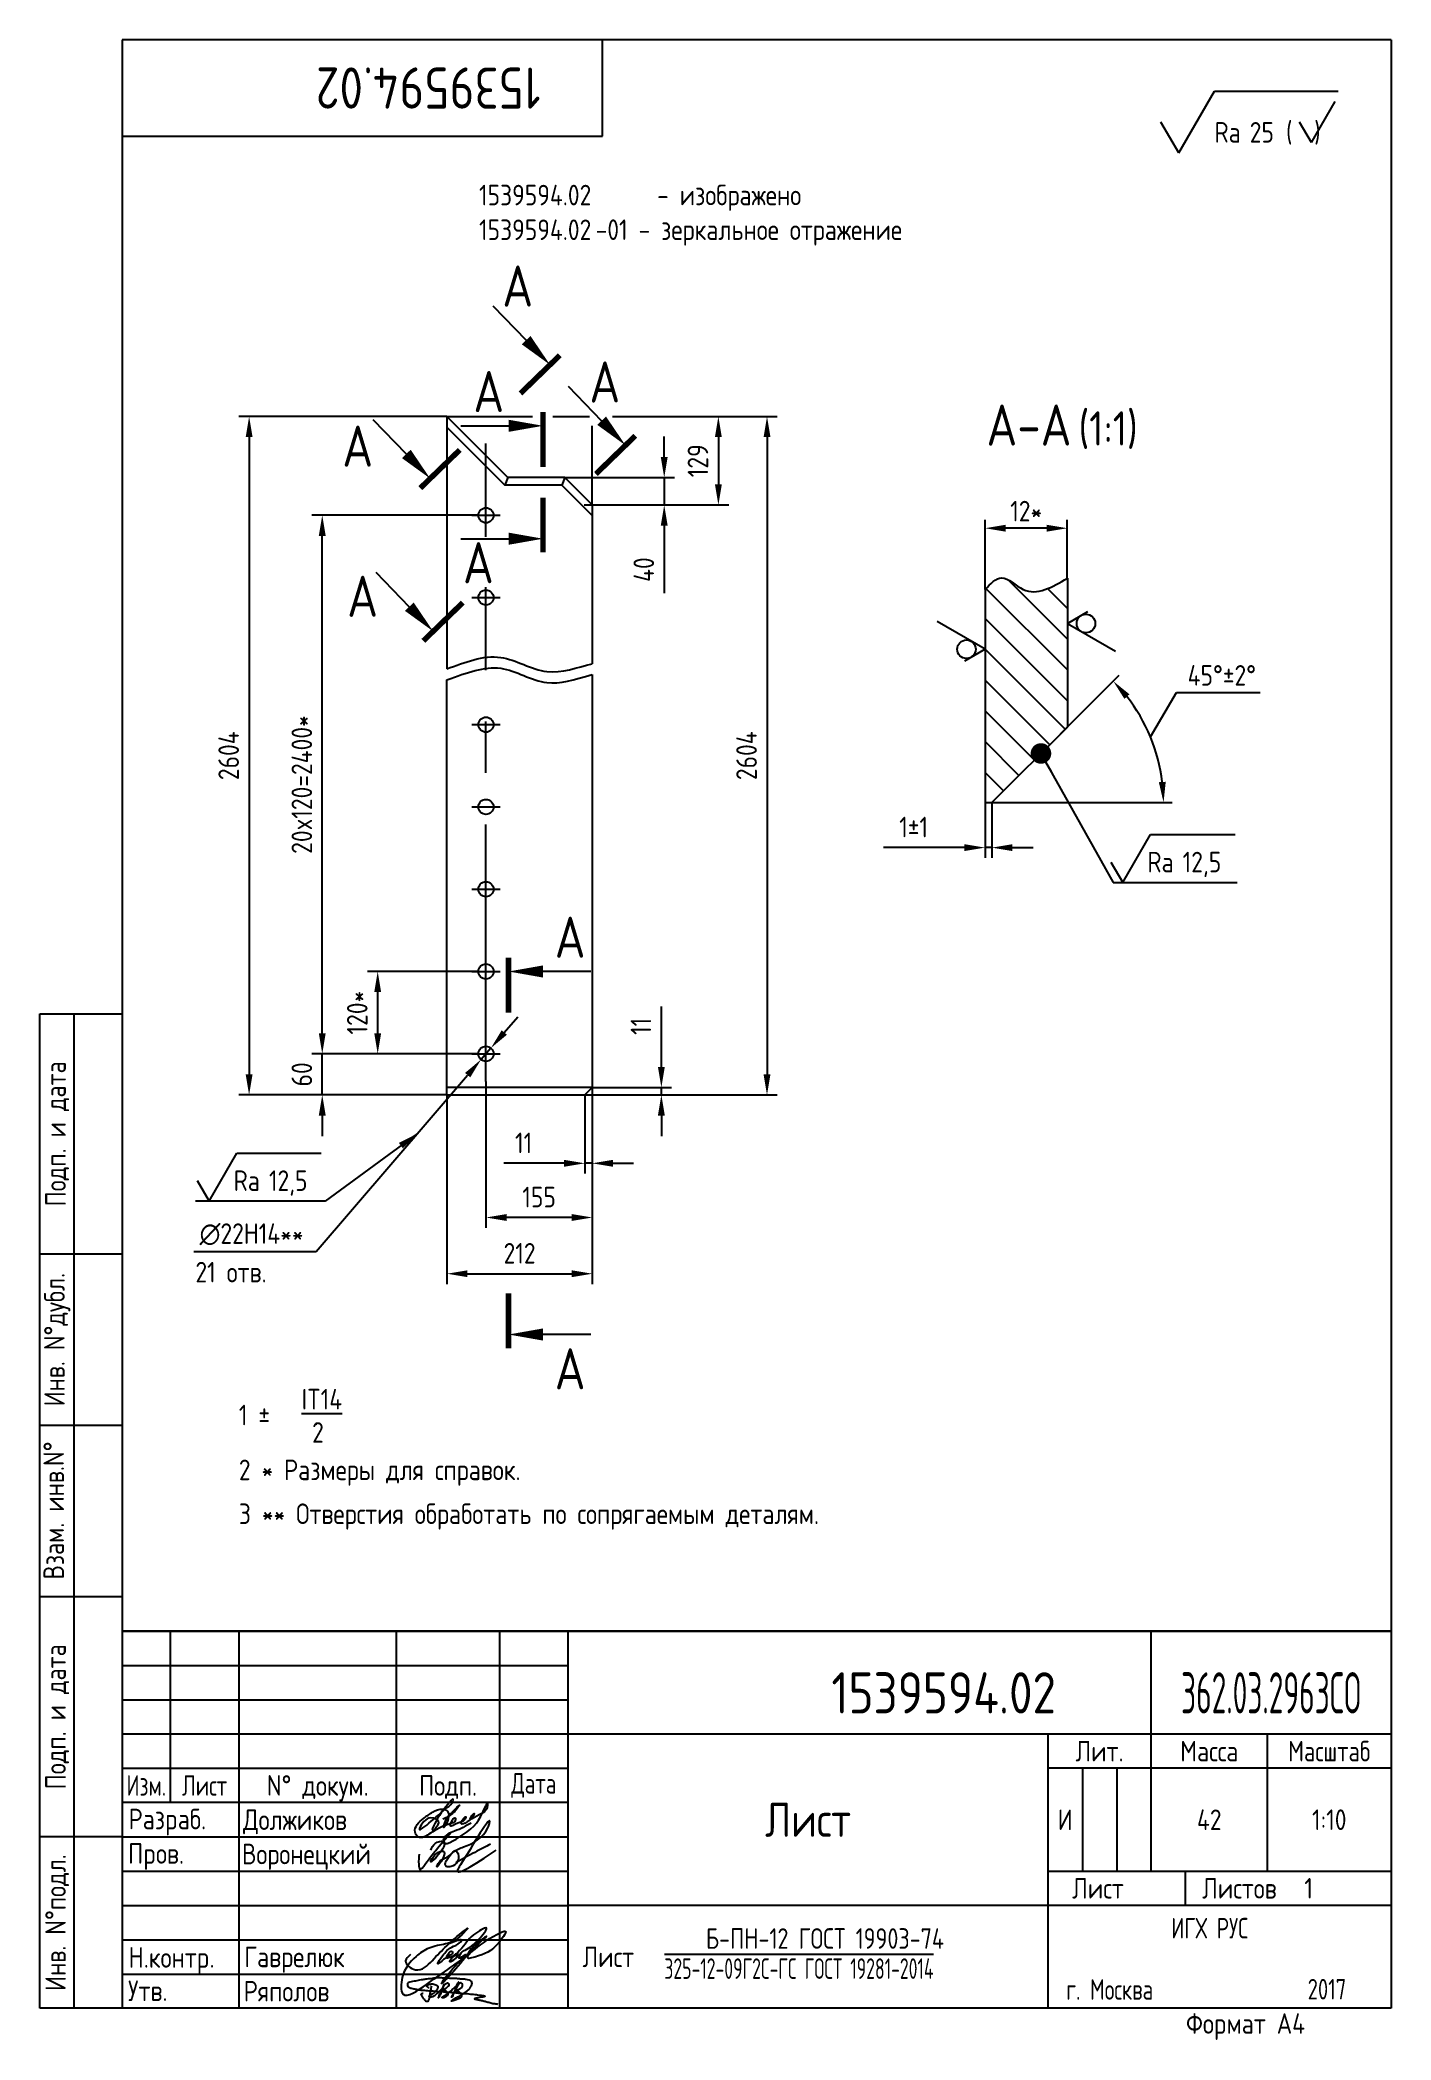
# Paper-space layout 'A4_protect' of a CAD drawing. Header units: millimetres. Extents: x 8 to 205, y 0 to 292.
# The model-space entities are those that its viewports show. They can reach past a viewport. Long polylines and large blocks are cut down to what shows.
import ezdxf
from ezdxf.enums import TextEntityAlignment as Align

# ---------------------------------------------------------------- set-up
doc = ezdxf.new("R2010")
doc.units = ezdxf.units.MM
doc.header["$LTSCALE"] = 3
doc.linetypes.add('CENTER', pattern=[2, 1.25, -0.25, 0.25, -0.25])
doc.linetypes.add('HIDDEN', pattern=[9.525, 6.35, -3.175])
for name, color, linetype in [('Bord', 1, 'Continuous'), ('Cen', 5, 'CENTER'), ('Cont', 6, 'Continuous'), ('Dim', 7, 'Continuous'), ('Hatch', 2, 'Continuous'), ('Hide', 2, 'HIDDEN'), ('Text', 3, 'Continuous'), ('Textb', 6, 'Continuous'), ('Vporti', 7, 'Continuous')]:
    doc.layers.add(name, color=color, linetype=linetype)
doc.layers.get('Vporti').off()
doc.styles.add('Style1', font='romans.shx', dxfattribs={"width": 0.8})
doc.dimstyles.new('Anqular$2', dxfattribs={"dimtxt": 3, "dimasz": 3, "dimexe": 1.25, "dimexo": 0, "dimgap": 1, "dimtad": 2, "dimtoh": 1, "dimtxsty": 'Style1', "dimcen": 2.5, "dimclrt": 3, "dimadec": 0, "dimazin": 0, "dimtfac": 1, "dimtmove": 1, "dimatfit": 3, "dimfxl": 1, "dimarcsym": 0})
doc.dimstyles.new('DIA_2', dxfattribs={"dimscale": 2, "dimtxt": 3, "dimasz": 3, "dimexe": 0.18, "dimexo": 0.0625, "dimgap": 1, "dimtad": 1, "dimtih": 1, "dimtoh": 1, "dimdec": 0, "dimdsep": 46, "dimtxsty": 'Style1', "dimcen": 0, "dimclrt": 3, "dimadec": 0, "dimazin": 0, "dimtfac": 1, "dimtdec": 0, "dimtmove": 0, "dimatfit": 3, "dimfxl": 1, "dimtolj": 1, "dimarcsym": 0})
doc.dimstyles.new('Lin', dxfattribs={"dimtxt": 3, "dimasz": 3, "dimexe": 1.25, "dimexo": 0, "dimgap": 1, "dimtad": 1, "dimtoh": 1, "dimdec": 3, "dimtxsty": 'Style1', "dimcen": 2.5, "dimclrt": 3, "dimadec": 0, "dimazin": 0, "dimtfac": 1, "dimtdec": 3, "dimtmove": 0, "dimatfit": 3, "dimldrblk": 'DOT', "dimfxl": 1, "dimarcsym": 0})
doc.dimstyles.new('Lin$0', dxfattribs={"dimtxt": 3, "dimasz": 3, "dimexe": 1.25, "dimexo": 0, "dimgap": 1, "dimtad": 1, "dimtoh": 1, "dimtxsty": 'Style1', "dimcen": 2.5, "dimclrt": 3, "dimadec": 0, "dimazin": 0, "dimtfac": 1, "dimtmove": 0, "dimatfit": 3, "dimldrblk": 'NONE', "dimfxl": 1, "dimarcsym": 0})
doc.dimstyles.new('LIN10', dxfattribs={"dimscale": 10, "dimtxt": 3, "dimasz": 3, "dimexe": 1.5, "dimexo": 0, "dimgap": 1.48, "dimtad": 1, "dimdec": 1, "dimzin": 12, "dimdsep": 46, "dimtxsty": 'Style1', "dimcen": 0, "dimclrt": 3, "dimadec": 0, "dimazin": 0, "dimtfac": 1, "dimtdec": 1, "dimtmove": 0, "dimatfit": 0, "dimfxl": 1, "dimtolj": 1, "dimtzin": 12, "dimarcsym": 0})
doc.dimstyles.new('LIN_1', dxfattribs={"dimtxt": 3, "dimasz": 3, "dimexe": 1.5, "dimexo": 0, "dimgap": 1.5, "dimtad": 1, "dimdec": 4, "dimrnd": 1, "dimdsep": 46, "dimtxsty": 'Style1', "dimcen": 0, "dimdle": 2, "dimclrd": 256, "dimclrt": 3, "dimadec": 0, "dimazin": 0, "dimtfac": 0.666667, "dimtdec": 4, "dimtmove": 0, "dimatfit": 3, "dimfxl": 1, "dimtvp": 0.833333, "dimtolj": 1, "dimtzin": 0, "dimarcsym": 0})

psp = doc.layouts.new('A4_protect')

# ---------------------------------------------------------------- texts
at = {"layer": 'Text', "style": 'Style1', "width": 0.8}
for s, p in [('%%uIT14', (46.15, 92.32)), ('1 %%P    .', (37, 90.01)), ('2 ', (47.68, 87.47)), ('2 * Размеры для справок.', (37, 82.01)), ('3 ** Отверстия обработать по сопрягаемым деталям.', (37, 75.61))]:
    psp.add_text(s, height=3, dxfattribs=at).set_placement(p)

msp = doc.modelspace()

# ---------------------------------------------------------------- texts
at = {"layer": 'Hatch', "color": 3, "style": 'Style1', "width": 0.8}
msp.add_text('21 отв.', height=30, dxfattribs=at).set_placement((1321.9842, -757.25107))

# ---------------------------------------------------------------- blocks, each defined once
blk = doc.blocks.new('A4')
at = {"layer": 'Bord'}
for p, q in [((20, 55), (85, 55)), ((20, 50), (85, 50)), ((20, 45), (85, 45)), ((160, 40), (160, 25)), ((165, 40), (165, 25)), ((20, 30), (85, 30)), ((20, 25), (85, 25)), ((20, 20), (85, 20)), ((20, 15), (85, 15)), ((20, 10), (85, 10))]:
    blk.add_line(p, q, dxfattribs=at)
at = {"layer": 'Cont'}
for p, q in [((205, 292), (20, 292)), ((20, 292), (20, 5)), ((90, 278), (90, 292)), ((205, 292), (205, 5)), ((20, 278), (90, 278)), ((8, 5), (8, 150)), ((8, 150), (20, 150)), ((13, 5), (13, 150)), ((8, 115), (20, 115)), ((20, 90), (8, 90)), ((20, 65), (8, 65)), ((205, 60), (20, 60)), ((20, 60), (205, 60)), ((27, 60), (27, 35)), ((37, 60), (37, 5)), ((60, 5), (60, 60)), ((75, 60), (75, 5)), ((85, 5), (85, 60)), ((170, 60), (170, 25)), ((85, 45), (205, 45)), ((155, 5), (155, 45)), ((187, 25), (187, 45)), ((20, 40), (85, 40)), ((205, 40), (155, 40)), ((85, 35), (20, 35)), ((20, 30), (8, 30)), ((155, 25), (205, 25)), ((175, 25), (175, 20)), ((205, 20), (85, 20)), ((20, 5), (8, 5)), ((205, 5), (20, 5))]:
    blk.add_line(p, q, dxfattribs=at)
at = {"layer": 'Text', "style": 'Style1', "width": 0.8}
for s, p in [('Подп. и дата', (10.5, 132.5)), ('Инв. N%%dдубл.', (10.5, 102.5)), ('Взам. инв.N%%d ', (10, 78.38)), ('Подп. и дата', (10.5, 47.5)), ('Инв. N%%dподл.', (10.5, 17.5))]:
    blk.add_text(s, height=3, rotation=90, dxfattribs=at).set_placement(p, align=Align.MIDDLE)
at = {"layer": 'Text', "style": 'Style1'}
for s, width, p in [('Лит.', 0.8, (162.5, 42.5)), ('Масса', 0.8, (178.5, 42.5)), ('Масштаб', 0.75, (196, 42.5)), ('Изм.', 0.7, (23.5, 37.5)), ('Лист', 0.7, (32, 37.5)), ('N%%d докум.', 0.8, (48.5, 37.5)), ('Подп.', 0.8, (67.5, 37.5)), ('Лист', 0.8, (162.27, 22.5)), ('Листов', 0.8, (182.9, 22.5))]:
    blk.add_text(s, height=3, dxfattribs=dict(at, width=width)).set_placement(p, align=Align.MIDDLE_CENTER)
at = {"layer": 'Text', "style": 'Style1', "width": 0.7}
for s, p in [('Дата', (80, 37.5)), ('ИГХ РУС', (178.57, 16.69))]:
    blk.add_text(s, height=3, dxfattribs=at).set_placement(p, align=Align.MIDDLE)
at = {"layer": 'Text', "style": 'Style1'}
for s, width, p in [('Разpаб.', 0.8, (20.92, 31.1)), ('Пpов.', 0.8, (20.84, 26.08)), ('Н.контp.', 0.8, (20.92, 10.92)), ('Утв.', 0.8, (20.84, 6.06)), ('г. Москва', 0.7, (157.64, 6.25)), ('Фоpмат А4', 0.8, (175.11, 1.29))]:
    blk.add_text(s, height=3, dxfattribs=dict(at, width=width)).set_placement(p)
for tag, p, width in [('ФИО', (39, 31), 0.8), ('ФИО', (39, 26), 0.8), ('ГОСТ_СОРТАМЕНТА', (98.19, 14), 0.8), ('ФИО', (39, 11), 0.8), ('ФИО', (39, 6), 0.8), ('2017', (192.85, 6.29), 0.7)]:
    blk.add_attdef(tag, p, '', height=3, dxfattribs=dict(at, width=width))
at = {"layer": 'Text', "style": 'Style1', "width": 0.8}
for tag, p in [('И', (157.49, 32.5)), ('700', (178.5, 32.5)), ('1:20', (196, 32.5))]:
    blk.add_attdef(tag, text='', height=3, dxfattribs=at).set_placement(p, align=Align.MIDDLE)
blk.add_attdef('Сборочный_чертеж', text='', height=3, dxfattribs=at).set_placement((120, 21.3), align=Align.CENTER)
for tag, p in [('1', (171.12, 22.5)), ('2', (193, 22.5))]:
    blk.add_attdef(tag, text='', height=3, dxfattribs=at).set_placement(p, align=Align.MIDDLE_CENTER)
blk.add_attdef('ЛИСТ', text='', height=3, dxfattribs=at).set_placement((85.99, 12.5), align=Align.MIDDLE_LEFT)
at = {"layer": 'Text', "style": 'Style1', "width": 0.7}
blk.add_attdef('%%OГОСТ_ТЕХ._ТРЕБОВАНИЙ', text='', height=3, dxfattribs=at).set_placement((98.19, 8), align=Align.BOTTOM_LEFT)
at = {"layer": 'Textb', "style": 'Style1', "width": 0.8}
blk.add_attdef('1234567', (81, 290), '', height=6, rotation=180, dxfattribs=at)
blk.add_attdef('1234567', (123.4, 48), '', height=6, dxfattribs=at)
for tag, height, p in [('123ХЯ', 6, (183.62, 48)), ('НАИМЕНОВАНИЕ', 5, (120, 30))]:
    blk.add_attdef(tag, text='', height=height, dxfattribs=at).set_placement(p, align=Align.CENTER)
blk = doc.blocks.new('A$C314368CF')
at = {"layer": 'Text'}
for q in [(7.18, 6), (1.98, 3)]:
    blk.add_line((3.72, 0), q, dxfattribs=at)
at = {"layer": 'Text', "style": 'Style1', "width": 0.8}
blk.add_text('(  )', height=3, dxfattribs=at).set_placement((0, 0))
blk = doc.blocks.new('sherISO_17')
at = {"layer": 'Cont'}
for p, q in [((-30.94, -16.46), (-25.74, -7.46)), ((-25.74, -7.46), (-7.72, -7.46)), ((-30.94, -16.46), (-33.54, -11.96))]:
    blk.add_line(p, q, dxfattribs=at)
blk.add_blockref('A$C314368CF', (-15.31, -14.96))
at = {"layer": 'Textb', "style": 'Style1', "width": 0.8}
blk.add_text('Ra', height=3, dxfattribs=at).set_placement((-25.74, -14.96))
blk.add_attdef('25', (-20.6, -14.96), '', height=3, dxfattribs=at)
blk = doc.blocks.new('ZNAK22')
at = {"layer": 'Text', "style": 'Style1', "width": 0.8}
for s, p in [(' - изображено', (21.01, 5.57)), ('-01 - зеркальное отражение', (13.64, 0.51))]:
    blk.add_text(s, height=3, dxfattribs=at).set_placement(p)
for p in [(13.01, 5.57), (13.01, 0.51)]:
    blk.add_attdef('000000', text='', height=3, dxfattribs=at).set_placement(p, align=Align.RIGHT)
blk = doc.blocks.new('*D30')
at = {"layer": 'Dim', "color": 0, "lineweight": -2, "transparency": 16777216}
for p, q in [((1734.67, -303.92), (1572.76, -303.92)), ((1587.76, -393.92), (1587.76, -333.92)), ((1734.67, -423.92), (1572.76, -423.92))]:
    blk.add_line(p, q, dxfattribs=at)
at = {"layer": 'Dim', "color": 0, "transparency": 16777216}
for points in [[(1582.76, -333.92), (1592.76, -333.92), (1587.76, -303.92)], [(1582.76, -393.92), (1592.76, -393.92), (1587.76, -423.92)]]:
    blk.add_solid(points, dxfattribs=at)
at = {"layer": 'Dim', "color": 3, "transparency": 16777216, "insert": (1557.96, -363.92), "char_height": 30, "attachment_point": 5, "rotation": 90, "style": 'Style1'}
blk.add_mtext('\\A1;120*', dxfattribs=at)
blk = doc.blocks.new('*D31')
at = {"layer": 'Dim', "color": 0, "lineweight": -2, "transparency": 16777216}
for p, q in [((1734.67, 361.32), (1491.94, 361.32)), ((1506.94, -393.92), (1506.94, 331.32)), ((1688.67, -423.92), (1491.94, -423.92))]:
    blk.add_line(p, q, dxfattribs=at)
at = {"layer": 'Dim', "color": 0, "transparency": 16777216}
for points in [[(1501.94, 331.32), (1511.94, 331.32), (1506.94, 361.32)], [(1501.94, -393.92), (1511.94, -393.92), (1506.94, -423.92)]]:
    blk.add_solid(points, dxfattribs=at)
at = {"layer": 'Dim', "color": 3, "transparency": 16777216, "insert": (1477.14, -31.3), "char_height": 30, "attachment_point": 5, "rotation": 90, "style": 'Style1'}
blk.add_mtext('\\A1;20x120=2400*', dxfattribs=at)
blk = doc.blocks.new('*D32')
at = {"layer": 'Dim', "color": 0, "lineweight": -2, "transparency": 16777216}
for p, q in [((1929.98, 505.32), (2170.48, 505.32)), ((2155.48, 475.32), (2155.48, -453.92)), ((1889.67, -483.92), (2170.48, -483.92))]:
    blk.add_line(p, q, dxfattribs=at)
at = {"layer": 'Dim', "color": 0, "transparency": 16777216}
for points in [[(2150.48, 475.32), (2160.48, 475.32), (2155.48, 505.32)], [(2150.48, -453.92), (2160.48, -453.92), (2155.48, -483.92)]]:
    blk.add_solid(points, dxfattribs=at)
at = {"layer": 'Dim', "color": 3, "transparency": 16777216, "insert": (2125.68, 10.7), "char_height": 30, "attachment_point": 5, "rotation": 90, "style": 'Style1'}
blk.add_mtext('\\A1;2604', dxfattribs=at)
blk = doc.blocks.new('*D33')
at = {"layer": 'Dim', "color": 0, "lineweight": -2, "transparency": 16777216}
for p, q in [((1506.94, -393.92), (1506.94, -363.92)), ((1734.67, -423.92), (1491.94, -423.92)), ((1506.94, -483.92), (1506.94, -423.92)), ((1688.67, -483.92), (1491.94, -483.92)), ((1506.94, -513.92), (1506.94, -543.92))]:
    blk.add_line(p, q, dxfattribs=at)
at = {"layer": 'Dim', "color": 0, "transparency": 16777216}
for points in [[(1501.94, -393.92), (1511.94, -393.92), (1506.94, -423.92)], [(1501.94, -513.92), (1511.94, -513.92), (1506.94, -483.92)]]:
    blk.add_solid(points, dxfattribs=at)
at = {"layer": 'Dim', "color": 3, "transparency": 16777216, "insert": (1477.14, -453.92), "char_height": 30, "attachment_point": 5, "rotation": 90, "style": 'Style1'}
blk.add_mtext('\\A1;60', dxfattribs=at)
blk = doc.blocks.new('*D34')
at = {"layer": 'Dim', "color": 0, "lineweight": -2, "transparency": 16777216}
for p, q in [((1745.67, -464.42), (1745.67, -677.59)), ((1900.67, -483.92), (1900.67, -677.59)), ((1870.67, -662.59), (1775.67, -662.59))]:
    blk.add_line(p, q, dxfattribs=at)
at = {"layer": 'Dim', "color": 0, "transparency": 16777216}
for points in [[(1775.67, -657.59), (1775.67, -667.59), (1745.67, -662.59)], [(1870.67, -657.59), (1870.67, -667.59), (1900.67, -662.59)]]:
    blk.add_solid(points, dxfattribs=at)
at = {"layer": 'Dim', "color": 3, "transparency": 16777216, "insert": (1823.17, -632.79), "char_height": 30, "attachment_point": 5, "style": 'Style1'}
blk.add_mtext('\\A1;155', dxfattribs=at)
blk = doc.blocks.new('*D35')
at = {"layer": 'Dim', "color": 0, "lineweight": -2, "transparency": 16777216}
for p, q in [((1900.67, -472.92), (1900.67, -759.56)), ((1688.67, -483.92), (1688.67, -759.56)), ((1718.67, -744.56), (1870.67, -744.56))]:
    blk.add_line(p, q, dxfattribs=at)
at = {"layer": 'Dim', "color": 0, "transparency": 16777216}
for points in [[(1718.67, -739.56), (1718.67, -749.56), (1688.67, -744.56)], [(1870.67, -739.56), (1870.67, -749.56), (1900.67, -744.56)]]:
    blk.add_solid(points, dxfattribs=at)
at = {"layer": 'Dim', "color": 3, "transparency": 16777216, "insert": (1794.67, -714.76), "char_height": 30, "attachment_point": 5, "style": 'Style1'}
blk.add_mtext('\\A1;212', dxfattribs=at)
blk = doc.blocks.new('*D36')
at = {"layer": 'Dim', "color": 0, "lineweight": -2, "transparency": 16777216}
for p, q in [((1772.4, -392.83), (1791.96, -370.09)), ((1752.84, -415.58), (1738.49, -432.25)), ((1497.83, -712.05), (1718.93, -455)), ((1319.83, -712.05), (1497.83, -712.05))]:
    blk.add_line(p, q, dxfattribs=at)
at = {"layer": 'Dim', "color": 0, "transparency": 16777216}
for points in [[(1768.61, -389.57), (1776.19, -396.09), (1752.84, -415.58)], [(1715.14, -451.74), (1722.72, -458.26), (1738.49, -432.25)]]:
    blk.add_solid(points, dxfattribs=at)
at = {"layer": 'Dim', "color": 3, "transparency": 16777216, "insert": (1403.83, -687.05), "char_height": 30, "attachment_point": 5, "style": 'Style1'}
blk.add_mtext('\\A1;∅22H14**', dxfattribs=at)
blk = doc.blocks.new('sherISO_01')
at = {"layer": 'Text'}
blk.add_line((4.041, 7), (16.364, 7), dxfattribs=at)
blk.add_lwpolyline([(-1.732, 3), (0, 0), (4.041, 7)], dxfattribs=at)
at = {"layer": 'Text', "style": 'Style1', "width": 0.8}
blk.add_text('Ra', height=3, dxfattribs=at).set_placement((3.584, 1.5))
blk.add_attdef('12,5', (8.727, 1.5), '', height=3, dxfattribs=at)
blk = doc.blocks.new('sherISO_09')
at = {"layer": 'Text'}
for q in [(4.04, 7), (-1.73, 3)]:
    blk.add_line((0, 0), q, dxfattribs=at)
blk.add_circle((0, 2.71), 1.35, dxfattribs=at)
blk = doc.blocks.new('razrez03')
at = {"layer": 'Text', "const_width": 0.8}
blk.add_lwpolyline([(0, 1.997), (0, -6.003)], dxfattribs=at)
at = {"layer": 'Text'}
blk.add_lwpolyline([(0, 0, 0, 1.76, 0), (5, 0, 1.76, 1.76, 0)], format="xyseb", dxfattribs=at)
blk.add_lwpolyline([(12, 0), (5, 0)], dxfattribs=at)
at = {"layer": 'Textb', "style": 'Style1', "width": 0.8}
blk.add_attdef('A', (6.5, 2), '', height=6, dxfattribs=at)
blk = doc.blocks.new('*D39')
at = {"layer": 'Dim', "color": 0, "lineweight": -2, "transparency": 16777216}
for p, q in [((2656.55, 104), (2656.55, 95.92)), ((2657.55, 104), (2657.55, 95.92))]:
    blk.add_line(p, q, dxfattribs=at)
at = {"layer": 'Dim', "lineweight": -2, "transparency": 16777216}
for p, q in [((2653.55, 97.42), (2641.73, 97.42)), ((2657.55, 97.42), (2656.55, 97.42)), ((2660.55, 97.42), (2663.55, 97.42))]:
    blk.add_line(p, q, dxfattribs=at)
at = {"layer": 'Dim', "transparency": 16777216}
for points in [[(2653.55, 97.92), (2653.55, 96.92), (2656.55, 97.42)], [(2660.55, 97.92), (2660.55, 96.92), (2657.55, 97.42)]]:
    blk.add_solid(points, dxfattribs=at)
at = {"layer": 'Dim', "color": 3, "transparency": 16777216, "insert": (2646.14, 100.42), "char_height": 3, "attachment_point": 5, "style": 'Style1'}
blk.add_mtext('\\A1;1%%p1', dxfattribs=at)
blk = doc.blocks.new('*D40')
at = {"layer": 'Dim', "color": 0, "lineweight": -2, "transparency": 16777216}
for p, q in [((2667.55, 114), (2676.13, 122.57)), ((2680.67, 113.57), (2684.48, 120.04)), ((2684.48, 120.04), (2696.68, 120.04)), ((2657.55, 104), (2683.83, 104))]:
    blk.add_line(p, q, dxfattribs=at)
blk.add_arc((2657.55, 104), 25.02, 6.8732, 38.1268, dxfattribs=at)
at = {"layer": 'Dim', "color": 0, "transparency": 16777216}
for points in [[(2676.87, 119.11), (2677.61, 119.78), (2675.25, 121.69)], [(2682.9, 107.02), (2681.9, 106.96), (2682.58, 104)]]:
    blk.add_solid(points, dxfattribs=at)
at = {"layer": 'Dim', "color": 3, "transparency": 16777216, "insert": (2691.08, 122.54), "char_height": 3, "attachment_point": 5, "style": 'Style1'}
blk.add_mtext('45°%%p2%%d', dxfattribs=at)
blk = doc.blocks.new('ZNAK02')
at = {"layer": 'Textb', "style": 'Style1', "width": 0.8}
blk.add_attdef('А-А', text='', height=6, dxfattribs=at).set_placement((13.92, -0.06), align=Align.RIGHT)
blk.add_attdef('SC(1)', (14.94, -0.06), '', height=5, dxfattribs=at)
blk = doc.blocks.new('*D42')
at = {"layer": 'Dim', "color": 0, "lineweight": -2, "transparency": 16777216}
for p, q in [((1929.98, 505.32), (2099.56, 505.32)), ((2084.56, 475.32), (2084.56, 406.32)), ((1900.67, 376.32), (2099.56, 376.32))]:
    blk.add_line(p, q, dxfattribs=at)
at = {"layer": 'Dim', "color": 0, "transparency": 16777216}
for points in [[(2079.56, 475.32), (2089.56, 475.32), (2084.56, 505.32)], [(2079.56, 406.32), (2089.56, 406.32), (2084.56, 376.32)]]:
    blk.add_solid(points, dxfattribs=at)
at = {"layer": 'Dim', "color": 3, "transparency": 16777216, "insert": (2054.76, 440.82), "char_height": 30, "attachment_point": 5, "rotation": 90, "style": 'Style1'}
blk.add_mtext('\\A1;129', dxfattribs=at)
blk = doc.blocks.new('razrez01')
at = {"layer": 'Text', "const_width": 0.8}
blk.add_lwpolyline([(0, 1.997), (0, -6.003)], dxfattribs=at)
at = {"layer": 'Text'}
blk.add_lwpolyline([(0, 0, 0, 1.76, 0), (-5, 0, 1.76, 1.76, 0)], format="xyseb", dxfattribs=at)
blk.add_lwpolyline([(-12, 0), (-5, 0)], dxfattribs=at)
at = {"layer": 'Textb', "style": 'Style1', "width": 0.8}
blk.add_attdef('A', (-10.16, 2), '', height=6, dxfattribs=at)
blk = doc.blocks.new('*D43')
at = {"layer": 'Dim', "color": 0, "lineweight": -2, "transparency": 16777216}
for p, q in [((2005.59, 446.32), (2005.59, 476.32)), ((1900.63, 416.32), (2020.59, 416.32)), ((2005.59, 416.32), (2005.59, 376.32)), ((1900.67, 376.32), (2020.59, 376.32)), ((2005.59, 346.32), (2005.59, 247.86))]:
    blk.add_line(p, q, dxfattribs=at)
at = {"layer": 'Dim', "color": 0, "transparency": 16777216}
for points in [[(2000.59, 446.32), (2010.59, 446.32), (2005.59, 416.32)], [(2000.59, 346.32), (2010.59, 346.32), (2005.59, 376.32)]]:
    blk.add_solid(points, dxfattribs=at)
at = {"layer": 'Dim', "color": 3, "transparency": 16777216, "insert": (1975.79, 282.09), "char_height": 30, "attachment_point": 5, "rotation": 90, "style": 'Style1'}
blk.add_mtext('\\A1;40', dxfattribs=at)
blk = doc.blocks.new('*D44')
at = {"layer": 'Dim', "color": 0, "lineweight": -2, "transparency": 16777216}
for p, q in [((1688.67, 505.32), (1385.31, 505.32)), ((1400.31, 475.32), (1400.31, -453.92)), ((1575.71, -483.92), (1385.31, -483.92))]:
    blk.add_line(p, q, dxfattribs=at)
at = {"layer": 'Dim', "color": 0, "transparency": 16777216}
for points in [[(1395.31, 475.32), (1405.31, 475.32), (1400.31, 505.32)], [(1395.31, -453.92), (1405.31, -453.92), (1400.31, -483.92)]]:
    blk.add_solid(points, dxfattribs=at)
at = {"layer": 'Dim', "color": 3, "transparency": 16777216, "insert": (1370.51, 10.7), "char_height": 30, "attachment_point": 5, "rotation": 90, "style": 'Style1'}
blk.add_mtext('\\A1;2604', dxfattribs=at)
blk = doc.blocks.new('*D46')
at = {"layer": 'Dim', "color": 0, "lineweight": -2, "transparency": 16777216}
for p, q in [((2001.42, -442.92), (2001.42, -354.74)), ((1900.67, -472.92), (2016.42, -472.92)), ((2001.42, -483.92), (2001.42, -472.92)), ((1900.67, -483.92), (2016.42, -483.92)), ((2001.42, -513.92), (2001.42, -543.92))]:
    blk.add_line(p, q, dxfattribs=at)
at = {"layer": 'Dim', "color": 0, "transparency": 16777216}
for points in [[(1996.42, -442.92), (2006.42, -442.92), (2001.42, -472.92)], [(1996.42, -513.92), (2006.42, -513.92), (2001.42, -483.92)]]:
    blk.add_solid(points, dxfattribs=at)
at = {"layer": 'Dim', "color": 3, "transparency": 16777216, "insert": (1971.62, -383.83), "char_height": 30, "attachment_point": 5, "rotation": 90, "style": 'Style1'}
blk.add_mtext('\\A1;11', dxfattribs=at)
blk = doc.blocks.new('*D47')
at = {"layer": 'Dim', "color": 0, "lineweight": -2, "transparency": 16777216}
for p, q in [((1900.67, -472.92), (1900.67, -598.57)), ((1889.67, -483.92), (1889.67, -598.57)), ((1859.67, -583.57), (1771.49, -583.57)), ((1900.67, -583.57), (1889.67, -583.57)), ((1930.67, -583.57), (1960.67, -583.57))]:
    blk.add_line(p, q, dxfattribs=at)
at = {"layer": 'Dim', "color": 0, "transparency": 16777216}
for points in [[(1859.67, -578.57), (1859.67, -588.57), (1889.67, -583.57)], [(1930.67, -578.57), (1930.67, -588.57), (1900.67, -583.57)]]:
    blk.add_solid(points, dxfattribs=at)
at = {"layer": 'Dim', "color": 3, "transparency": 16777216, "insert": (1800.58, -553.77), "char_height": 30, "attachment_point": 5, "style": 'Style1'}
blk.add_mtext('\\A1;11', dxfattribs=at)
blk = doc.blocks.new('*D48')
at = {"layer": 'Dim', "color": 0, "lineweight": -2, "transparency": 16777216}
for p, q in [((2656.55, 135.05), (2656.55, 145.24)), ((2665.55, 143.99), (2659.55, 143.99)), ((2668.55, 136.73), (2668.55, 145.24))]:
    blk.add_line(p, q, dxfattribs=at)
at = {"layer": 'Dim', "color": 0, "transparency": 16777216}
for points in [[(2659.55, 144.49), (2659.55, 143.49), (2656.55, 143.99)], [(2665.55, 144.49), (2665.55, 143.49), (2668.55, 143.99)]]:
    blk.add_solid(points, dxfattribs=at)
at = {"layer": 'Dim', "color": 3, "transparency": 16777216, "insert": (2662.55, 146.49), "char_height": 3, "attachment_point": 5, "style": 'Style1'}
blk.add_mtext('12*', dxfattribs=at)
blk = doc.blocks.new('_None')

# ---------------------------------------------------------------- dimensions: what is measured, and where the dimension line sits
at = {"layer": 'Dim'}
for base, p1, p2, text, picture, middle in [((1400.31432, -483.91517), (1688.66508, 505.31578), (1575.71132, -483.91517), '2604', '*D44', (1370.51432, 10.70031)), ((2155.47527, -483.91517), (1929.98349, 505.31578), (1889.66508, -483.91517), '2604', '*D32', (2125.67527, 10.70031)), ((1506.93725, 361.31578), (1688.66508, -423.91517), (1734.66508, 361.31578), '20x120=2400*', '*D31', (1477.13725, -31.29969)), ((1587.75859, -303.91517), (1734.66508, -423.91517), (1734.66508, -303.91517), '<>*', '*D30', (1557.95859, -363.91517))]:
    dim = msp.add_linear_dim(base=base, p1=p1, p2=p2, angle=90, text=text, dimstyle='LIN10', dxfattribs=at)
    dim.commit()
    dim.dimension.update_dxf_attribs({"geometry": picture, "text_midpoint": middle})
dim = msp.add_linear_dim(base=(2084.55597, 376.31578), p1=(1929.98349, 505.31578), p2=(1900.66508, 376.31578), angle=90, dimstyle='LIN10', dxfattribs=at)
dim.commit()
dim.dimension.update_dxf_attribs({"geometry": '*D42', "text_midpoint": (2054.75597, 440.81578)})
for base, p1, p2, picture, middle in [((2005.58862, 376.31578), (1900.62884, 416.31578), (1900.66508, 376.31578), '*D43', (2005.58862, 282.08721)), ((2001.42417, -483.91517), (1900.66508, -472.91517), (1900.66508, -483.91517), '*D46', (2001.42417, -383.82945)), ((1506.93725, -423.91517), (1688.66508, -483.91517), (1734.66508, -423.91517), '*D33', (1506.93725, -453.91517))]:
    dim = msp.add_linear_dim(base=base, p1=p1, p2=p2, angle=90, dimstyle='LIN10', dxfattribs=at)
    dim.commit()
    dim.dimension.update_dxf_attribs({"geometry": picture, "text_midpoint": middle, "dimtype": 160})
dim = msp.add_linear_dim(base=(2656.55475, 143.99401), p1=(2668.55475, 136.7289), p2=(2656.55475, 135.04583), text='<>*', dimstyle='Lin$0', dxfattribs=at)
dim.commit()
dim.dimension.update_dxf_attribs({"geometry": '*D48', "text_midpoint": (2662.55475, 146.49401)})
dim = msp.add_angular_dim_2l(base=(2681.72529, 110.47165), line1=((2655.55475, 103.99517), (2657.55475, 103.99517)), line2=((2657.55475, 103.99517), (2667.55475, 113.99517)), text='<>%%p2%%d', dimstyle='Anqular$2', override={"dimtmove": 1}, dxfattribs=at)
dim.commit()
dim.dimension.update_dxf_attribs({"geometry": '*D40', "text_midpoint": (2691.07804, 122.54376), "dimtype": 162})
dim = msp.add_linear_dim(base=(2657.55475, 97.41671), p1=(2656.55475, 103.99517), p2=(2657.55475, 103.99517), text='<>%%p1', dimstyle='LIN_1', dxfattribs=at)
dim.commit()
dim.dimension.update_dxf_attribs({"geometry": '*D39', "text_midpoint": (2646.14047, 97.41671), "dimtype": 160})
dim = msp.add_diameter_dim_2p(p1=(1752.83816, -415.57569), p2=(1738.492, -432.25465), text='<>H14**', dimstyle='DIA_2', override={"dimscale": 10}, dxfattribs=at)
dim.commit()
dim.dimension.update_dxf_attribs({"geometry": '*D36', "text_midpoint": (1403.8329, -712.04707), "dimtype": 163})
dim = msp.add_linear_dim(base=(1745.66508, -662.58648), p1=(1900.66508, -483.91517), p2=(1745.66508, -464.41517), dimstyle='LIN10', dxfattribs=at)
dim.commit()
dim.dimension.update_dxf_attribs({"geometry": '*D34', "text_midpoint": (1823.16508, -662.58648), "dimtype": 160})
for base, p1, p2, picture, middle in [((1900.66508, -744.5562), (1688.66508, -483.91517), (1900.66508, -472.91517), '*D35', (1794.66508, -714.7562)), ((1889.66508, -583.57349), (1900.66508, -472.91517), (1889.66508, -483.91517), '*D47', (1800.57937, -553.77349))]:
    dim = msp.add_linear_dim(base=base, p1=p1, p2=p2, dimstyle='LIN10', dxfattribs=at)
    dim.commit()
    dim.dimension.update_dxf_attribs({"geometry": picture, "text_midpoint": middle})

# ---------------------------------------------------------------- hatches: boundary and pattern name
at = {"layer": 'Hatch'}
h = msp.add_hatch(dxfattribs=at)
h.set_pattern_fill('ANSI31', color=256, angle=-90, style=0)
h.set_pattern_definition([(315, (2430.2635, 1371.895), (2.245064, 2.245064), [])])
edge = h.paths.add_edge_path()
edge.add_spline(control_points=[(2668.55475, 136.7289), (2666.35438, 135.4115), (2662.97221, 133.38652), (2659.09021, 137.76803), (2657.34486, 135.89413), (2656.55475, 135.04583)], knot_values=[0, 0, 0, 0, 6.653765286, 10.227414781, 13.183312097, 13.183312097, 13.183312097, 13.183312097], degree=3, periodic=0)
edge.add_line((2656.55475, 135.04583), (2656.55475, 103.99517))
edge.add_line((2656.55475, 103.99517), (2657.55475, 103.99517))
edge.add_line((2657.55475, 103.99517), (2668.55475, 114.99517))
edge.add_line((2668.55475, 114.99517), (2668.55475, 136.7289))

# ---------------------------------------------------------------- linework, layer by layer
at = {"layer": 'Bord'}
for points, knots in [([(1688.66508, 137.6109), (1714.9826, 146.52987), (1764.27956, 167.7999), (1833.17351, 121.91598), (1878.46653, 139.43416), (1900.66508, 144.9513)], [0.031857641, 0.031857641, 0.031857641, 0.031857641, 80.757993373, 151.246071907, 218.999626327, 218.999626327, 218.999626327, 218.999626327]), ([(1688.66508, 121.41509), (1718.44178, 131.96834), (1765.94944, 150.70902), (1830.65921, 107.63075), (1873.24077, 121.55185), (1900.66508, 128.97718)], [5.308886995, 5.308886995, 5.308886995, 5.308886995, 80.727709845, 151.215788379, 210.98178303, 210.98178303, 210.98178303, 210.98178303]), ([(2656.55475, 135.04583), (2657.34486, 135.89413), (2659.09021, 137.76803), (2662.97221, 133.38652), (2666.35438, 135.4115), (2668.55475, 136.7289)], [0, 0, 0, 0, 2.955897316, 6.529546812, 13.183312097, 13.183312097, 13.183312097, 13.183312097])]:
    msp.add_open_spline(points, degree=3, knots=knots, dxfattribs=at)
at = {"layer": 'Cen'}
for p, q in [((1745.66508, 329.96549), (1745.66508, 465.81578)), ((1725.16508, 361.31578), (1766.16508, 361.31578)), ((1745.66508, -464.41517), (1745.66508, 256.33144)), ((1725.16508, 241.31578), (1766.16508, 241.31578)), ((1725.16508, 56.08483), (1766.16508, 56.08483)), ((1725.16508, -63.91517), (1766.16508, -63.91517)), ((1725.16508, -183.91517), (1766.16508, -183.91517)), ((1725.16508, -303.91517), (1766.16508, -303.91517)), ((1725.16508, -423.91517), (1766.16508, -423.91517))]:
    msp.add_line(p, q, dxfattribs=at)
at = {"layer": 'Cont'}
for p, q in [((1688.66508, 505.31578), (1688.66508, 137.6109)), ((1688.66508, 505.31578), (1777.66508, 416.31578)), ((1688.66508, 489.75943), (1773.10873, 405.31578)), ((1777.66508, 416.31578), (1773.10873, 405.31578)), ((1860.66508, 416.31578), (1777.66508, 416.31578)), ((1860.66508, 416.31578), (1856.10873, 405.31578)), ((1860.66508, 416.31578), (1900.66508, 376.31578)), ((1856.10873, 405.31578), (1773.10873, 405.31578)), ((1856.10873, 405.31578), (1900.66508, 360.75943)), ((1900.66508, 376.31578), (1900.66508, 144.9513)), ((1900.66508, 376.31578), (1900.66508, 144.9513)), ((2656.55475, 135.04583), (2656.55475, 103.99517)), ((2668.55475, 136.7289), (2668.55475, 114.99517)), ((1900.66508, 128.97718), (1900.66508, -472.91517)), ((1688.66508, -483.91517), (1688.66508, 121.41509)), ((1688.66508, 52.98748), (1688.66508, 121.41509)), ((2657.55475, 103.99517), (2668.55475, 114.99517)), ((2656.55475, 103.99517), (2657.55475, 103.99517)), ((2656.55475, 103.99517), (2657.55475, 103.99517)), ((1900.66508, -472.91517), (1688.66508, -472.91517)), ((1889.66508, -483.91517), (1900.66508, -472.91517)), ((1688.66508, -483.91517), (1889.66508, -483.91517))]:
    msp.add_line(p, q, dxfattribs=at)
for centre in [(1745.66508, 361.31578), (1745.66508, 241.31578), (1745.66508, 56.08483), (1745.66508, -63.91517), (1745.66508, -183.91517), (1745.66508, -303.91517), (1745.66508, -423.91517)]:
    msp.add_circle(centre, 11, dxfattribs=at)
at = {"layer": 'Dim'}
for p, q in [((1688.66508, 505.31578), (1813.48986, 505.31578)), ((1843.01547, 505.31578), (1896.71974, 505.31578)), ((1900.66508, 376.31578), (1900.66508, 491.57983)), ((1860.66508, 416.31578), (1900.62884, 416.31578))]:
    msp.add_line(p, q, dxfattribs=at)
at = {"layer": 'Hide'}
msp.add_line((1888.66508, 376.31578), (1900.66508, 376.31578), dxfattribs=at)

# ---------------------------------------------------------------- block references
for p, rotation in [((2668.55475, 130.10167), 270), ((2656.55475, 126.34476), 90)]:
    msp.add_blockref('sherISO_09', p, dxfattribs=dict(rotation=rotation))
at = {"layer": 'Dim'}
msp.add_blockref('sherISO_01', (2676.63985, 92.31716), dxfattribs=at).add_auto_attribs({'12,5': '12,5'})
ref = msp.add_blockref('razrez03', (1778.60983, -303.87031), dxfattribs=dict(at, xscale=10, yscale=10, zscale=10))
ref.add_attrib('A', 'A', (1845.89555, -283.87031), dxfattribs={"layer": 'Textb', "height": 60, "style": 'Style1', "width": 0.8})
ref = msp.add_blockref('razrez03', (1778.60983, -833.18756), dxfattribs=dict(at, xscale=-10, yscale=10, zscale=10, rotation=180))
ref.add_attrib('A', 'A', (1845.89555, -913.18756), dxfattribs={"layer": 'Textb', "height": 60, "style": 'Style1', "width": 0.8})
at = {"layer": 'Hatch', "xscale": 10, "yscale": 10, "zscale": 10}
msp.add_blockref('sherISO_01', (1341.87184, -638.83796), dxfattribs=at).add_auto_attribs({'12,5': '12,5'})
at = {"layer": 'Text'}
ref = msp.add_blockref('razrez01', (1839.05088, 580.75988), dxfattribs=dict(at, xscale=10, yscale=10, zscale=10, rotation=314.107087247507))
ref.add_attrib('A', 'А', (1769.52015, 665.57275), dxfattribs={"layer": 'Textb', "height": 60, "style": 'Style1', "width": 0.8})
ref = msp.add_blockref('razrez01', (1949.11584, 463.35365), dxfattribs=dict(at, xscale=10, yscale=10, zscale=10, rotation=314.107087247507))
ref.add_attrib('A', 'А', (1896.50902, 525.74496), dxfattribs={"layer": 'Textb', "height": 60, "style": 'Style1', "width": 0.8})
at = {"layer": 'Text', "xscale": 10, "yscale": 10, "zscale": 10}
msp.add_blockref('razrez01', (1828.86507, 491.78824), dxfattribs=at).add_auto_attribs({'A': 'А'})
at = {"layer": 'Text'}
ref = msp.add_blockref('razrez01', (1664.33779, 414.88417), dxfattribs=dict(at, xscale=-10, yscale=10, zscale=10, rotation=134.107087247507))
ref.add_attrib('A', 'А', (1536.18081, 432.15693), dxfattribs={"layer": 'Textb', "height": 60, "style": 'Style1', "width": 0.8})
ref = msp.add_blockref('razrez01', (1828.86507, 327.15358), dxfattribs=dict(at, xscale=-10, yscale=10, zscale=10, rotation=180))
ref.add_attrib('A', 'А', (1712.13882, 262.17729), dxfattribs={"layer": 'Textb', "height": 60, "style": 'Style1', "width": 0.8})
ref = msp.add_blockref('razrez01', (1668.70098, 192.13856), dxfattribs=dict(at, xscale=-10, yscale=10, zscale=10, rotation=134.107087247507))
ref.add_attrib('A', 'А', (1543.29187, 213.26281), dxfattribs={"layer": 'Textb', "height": 60, "style": 'Style1', "width": 0.8})
at = {"layer": 'Textb'}
msp.add_blockref('ZNAK02', (2655.24319, 156.09787, 0), dxfattribs=at).add_auto_attribs({'А-А': 'A-A', 'SC(1)': '(1:1)'})

msp.set_redraw_order([(e.dxf.handle, doc.entitydb.next_handle()) for e in msp.query("TEXT MTEXT ATTDEF DIMENSION ARC_DIMENSION")])  # texts and dimensions are drawn at this point

# ---------------------------------------------------------------- leaders
at = {"layer": 'Dim'}
for points, dimstyle in [([(2664.70788, 111.1483), (2675.22726, 92.3335), (2693.30072, 92.3335)], 'Lin'), ([(1645.75634, -540.06996), (1511.23644, -638.83796), (1321.92994, -638.83796)], 'LIN10')]:
    msp.add_leader(points, dimstyle=dimstyle, dxfattribs=at)

# ---------------------------------------------------------------- linework, layer by layer
at = {"layer": 'Cont'}
psp.add_line((205, 292), (205, 5), dxfattribs=at)
at = {"layer": 'Text'}
for points, knots in [([(65.24, 31.23), (65.65, 32.15), (66.19, 33.33), (68.46, 35.9), (68.01, 34.73), (66.5, 33.7), (62.3, 29.59), (63.95, 32.34), (64.93, 33.02), (66.49, 32.33), (65.86, 31.52), (65.34, 30.83), (65.17, 31.1), (65.21, 31.18), (65.24, 31.23)], [0, 0, 0, 0, 4.062617, 5.226919, 5.800291, 6.663227, 11.774431, 12.938639, 14.11351, 15.354081, 16.396133, 16.918576, 17.03251, 17.182794, 17.182794, 17.182794, 17.182794]), ([(70.88, 32.01), (70.12, 31.59), (68.81, 30.87), (66.94, 30.29), (66.61, 28.35), (71.54, 31.46), (71.87, 32.07), (73.28, 35.09), (73.25, 33.66), (72.37, 33.53), (70.18, 32.06), (71.49, 33.81), (70.96, 32.29), (68.44, 31.19), (70.33, 33.36), (69.78, 32.16), (69.05, 32.19), (67.19, 30.95), (68.53, 33.21), (68.64, 32.11), (66.74, 31.67), (65.47, 30.84), (63.32, 29.49), (62.27, 31.22), (63.78, 32.64), (65.19, 33.6), (66.46, 34.24), (67.43, 33.83), (67.84, 32.83), (66.54, 30.52), (67.23, 32.81), (67.84, 33.26), (69.49, 35.07), (68.49, 33.62), (67.77, 33.08), (66.96, 32.68), (66.72, 32.56)], [0, 0, 0, 0, 2.703743, 4.672825, 5.02799, 7.955933, 13.437489, 13.883188, 14.189441, 16.413959, 17.478513, 18.47964, 18.959294, 20.910841, 22.003091, 22.470554, 23.533771, 24.710748, 26.01626, 26.201331, 27.488187, 30.382065, 32.258784, 33.069724, 35.439902, 37.010787, 38.612861, 39.32109, 39.818865, 41.83144, 42.782113, 44.494961, 45.867914, 46.467245, 48.290622, 49.101188, 49.101188, 49.101188, 49.101188]), ([(64.97, 28.04), (65.13, 28.42), (65.44, 29.17), (67.94, 29.73), (66.14, 27.28), (64.62, 25.94), (65.67, 27.94), (67.82, 28.01), (65.35, 24.71), (66.4, 26.92), (67.57, 26.82), (68.54, 28.32), (69.38, 26.94), (68.55, 25.61), (66.52, 25.6), (68.1, 28.01), (70.5, 28.68), (72.87, 29.96), (74.36, 34.39), (70.58, 27.86), (67.92, 23.72), (71.39, 25.99), (74.53, 28.04)], [0, 0, 0, 0, 1.213353, 2.399709, 5.497648, 5.861317, 7.611627, 8.43806, 10.837371, 11.583123, 13.461301, 14.534506, 15.162086, 17.217848, 17.944717, 20.123775, 21.948027, 26.460707, 27.144718, 34.52243, 35.159468, 41.304292, 41.304292, 41.304292, 41.304292]), ([(63.28, 27.48), (63.24, 27.03), (63.17, 26.37), (63.33, 24.83), (64.66, 26.73), (65.79, 28.16), (67.17, 29.77), (67.98, 30.71)], [0, 0, 0, 0, 1.523947, 2.237958, 3.351836, 5.856423, 9.374056, 9.374056, 9.374056, 9.374056]), ([(73.71, 28.93), (72.94, 28.54), (71.22, 27.67), (69.55, 26.71), (68.63, 26.19)], [0, 0, 0, 0, 2.587978, 5.77327, 5.77327, 5.77327, 5.77327]), ([(62.02, 12.85), (61.68, 12.54), (60.8, 11.74), (63.19, 9.88), (66.32, 13.13), (67.82, 14.75), (70.7, 16.97), (68.8, 14.89), (67.39, 14.37), (64.7, 13.98), (62.39, 12.32), (60.66, 10.28), (60.51, 5.76), (66.67, 10.13), (70.42, 12.73), (73.7, 15.44), (76.38, 16.57), (74.06, 13.23), (72.77, 12.92), (69.45, 11.86), (71.72, 14.29), (73.79, 16.01), (71.1, 14.2), (70, 12.1), (65.21, 6.97), (67.81, 10.46), (70.93, 13.68), (68.8, 11.88), (69.35, 13.2), (70.51, 13.73), (71.69, 14.59), (73.95, 17.44), (70.33, 15.33), (70.04, 14.02), (66.99, 11.42), (68.61, 12.11), (69.21, 13.34), (68.15, 12.56), (66.85, 12.03), (67.91, 13.68), (68.26, 12.96), (67.19, 12.5), (65.39, 10.74), (66.88, 12.98), (67.79, 13.94), (68.95, 14.26), (69.9, 15.29), (68.66, 14.81), (67.62, 14.41)], [0, 0, 0, 0, 1.17994, 3.087717, 5.863103, 12.338328, 12.854096, 14.088578, 16.834551, 19.302558, 21.570562, 25.210018, 27.650956, 31.348291, 40.129863, 44.562748, 45.223917, 46.979401, 51.214655, 52.099288, 55.323111, 56.227801, 58.471865, 60.028126, 65.752911, 68.466223, 71.038525, 71.934922, 72.780229, 73.495807, 76.028152, 77.999346, 80.11892, 83.1954, 85.334448, 86.270878, 87.060466, 88.110212, 88.803314, 89.989889, 90.197567, 90.706974, 92.884587, 94.19917, 96.055742, 97.375783, 97.753899, 99.636325, 99.636325, 99.636325, 99.636325]), ([(64.74, 7.99), (64.69, 8), (64.61, 8.03), (64.51, 8.12), (64.42, 8.19), (64.36, 8.31), (64.44, 8.39), (64.56, 8.46), (64.73, 8.51), (64.93, 8.54), (65.17, 8.57), (65.39, 8.54), (65.62, 8.49), (65.82, 8.4), (66.02, 8.25), (66.03, 8.04), (65.95, 7.88), (65.85, 7.72), (65.74, 7.56), (65.6, 7.4), (65.47, 7.24), (65.32, 7.14), (65.2, 7.04), (65.06, 6.98), (64.92, 6.92), (64.81, 6.86), (64.73, 6.83), (64.69, 6.77), (64.76, 6.72), (64.84, 6.71), (64.97, 6.69), (65.12, 6.69), (65.29, 6.74), (65.49, 6.81), (65.67, 6.96), (65.83, 7.13), (66.01, 7.27), (66.16, 7.43), (66.31, 7.55), (66.41, 7.66), (66.5, 7.76), (66.64, 7.91), (66.76, 8.15), (66.86, 8.3), (66.92, 8.58), (66.8, 8.28), (66.77, 8.06), (66.61, 7.71), (66.52, 7.43), (66.43, 7.19), (66.32, 6.93), (66.24, 6.74), (66.03, 6.39), (66.19, 6.79), (66.28, 7.07), (66.45, 7.36), (66.58, 7.62), (66.65, 7.81), (66.76, 8.02), (66.89, 8.2), (66.97, 8.37), (67.09, 8.5), (67.22, 8.66), (67.42, 8.72), (67.59, 8.65), (67.65, 8.49), (67.6, 8.32), (67.47, 8.13), (67.27, 7.99), (67.12, 7.84), (66.97, 7.78), (66.88, 7.74), (66.69, 7.71), (66.92, 7.69), (67.05, 7.62), (67.22, 7.55), (67.32, 7.41), (67.42, 7.29), (67.46, 7.16), (67.46, 6.99), (67.37, 6.82), (67.2, 6.68), (66.98, 6.56), (66.8, 6.48), (66.59, 6.54), (66.7, 6.72), (66.85, 6.78), (67.02, 6.89), (67.18, 6.98), (67.31, 7.08), (67.43, 7.15), (67.52, 7.23), (67.62, 7.3), (67.72, 7.39), (67.85, 7.49), (68.03, 7.64), (68.22, 7.81), (68.4, 7.99), (68.55, 8.11), (68.69, 8.23), (68.77, 8.36), (68.89, 8.46), (68.99, 8.59), (69.05, 8.7), (69.06, 8.89), (68.91, 8.7), (68.85, 8.56), (68.75, 8.31), (68.67, 8.08), (68.57, 7.84), (68.5, 7.6), (68.4, 7.4), (68.3, 7.17), (68.24, 6.96), (68.17, 6.76), (68.13, 6.65), (67.96, 6.61), (68.19, 6.95), (68.32, 7.16), (68.5, 7.49), (68.62, 7.7), (68.75, 7.94), (68.91, 8.22), (69.04, 8.51), (69.18, 8.69), (69.36, 8.8), (69.52, 8.63), (69.57, 8.43), (69.56, 8.24), (69.51, 8.07), (69.4, 7.95), (69.26, 7.84), (69.1, 7.73), (68.94, 7.65), (68.78, 7.61), (68.68, 7.59), (68.46, 7.6), (68.64, 7.56), (68.72, 7.52), (68.84, 7.5), (68.96, 7.45), (69.09, 7.43), (69.19, 7.34), (69.27, 7.24), (69.35, 7.13), (69.4, 7.01), (69.44, 6.88), (69.45, 6.75), (69.43, 6.61), (69.32, 6.5), (69.17, 6.39), (68.97, 6.35), (68.76, 6.27), (68.54, 6.17), (68.28, 6.1), (68.14, 6.06), (67.99, 6.04), (68.09, 6.2), (68.18, 6.26), (68.39, 6.4), (68.63, 6.5), (68.9, 6.66), (69.12, 6.78), (69.27, 6.85), (69.41, 6.94), (69.56, 7.05), (69.78, 7.2), (70.05, 7.38), (70.31, 7.56), (70.54, 7.74), (70.67, 7.91), (70.8, 8.06), (70.87, 8.22), (70.94, 8.36), (70.99, 8.54), (71.02, 8.75), (70.78, 9.1), (70.24, 9.21), (69.66, 9.25), (69.14, 9.28), (68.63, 9.35), (68.14, 9.37), (67.67, 9.36), (67.24, 9.4), (66.85, 9.4), (66.53, 9.43), (66.22, 9.45), (65.88, 9.43), (65.54, 9.41), (65.18, 9.35), (64.79, 9.29), (64.43, 9.28), (64.1, 9.23), (63.75, 9.14), (63.35, 9.15), (62.95, 8.99), (62.53, 8.97), (62.15, 8.86), (61.82, 8.81), (61.6, 8.67), (61.54, 8.44), (61.59, 8.22), (61.83, 8), (62.16, 7.95), (62.57, 7.82), (63.05, 7.77), (63.5, 7.67), (63.92, 7.63), (64.29, 7.63), (64.68, 7.56), (65.25, 7.55), (65.82, 7.45), (66.48, 7.48), (67.1, 7.38), (67.7, 7.33), (68.3, 7.33), (68.89, 7.24), (69.56, 7.17), (70.21, 7.16), (70.73, 7.08), (71.18, 7.04), (71.6, 7.02), (71.98, 6.94), (72.3, 6.9), (72.58, 6.86), (72.75, 6.85), (72.99, 6.75), (72.75, 6.68), (72.58, 6.64), (72.28, 6.6), (71.94, 6.54), (71.67, 6.53), (71.22, 6.36), (71.79, 6.29), (72.11, 6.21), (72.65, 6.09), (73.18, 5.97), (73.74, 5.77), (74.21, 5.7), (74.55, 5.65), (74.68, 5.63), (74.75, 5.62)], [0, 0, 0, 0, 0.153866, 0.270441, 0.388867, 0.510533, 0.592156, 0.71333, 0.90842, 1.11344, 1.349254, 1.61246, 1.782219, 2.047249, 2.291879, 2.451528, 2.651081, 2.806158, 3.017979, 3.227348, 3.462381, 3.633009, 3.75766, 3.920516, 4.080796, 4.214529, 4.291786, 4.349969, 4.397594, 4.50822, 4.594826, 4.799244, 4.954392, 5.128468, 5.437537, 5.632649, 5.842485, 6.094987, 6.293219, 6.410959, 6.551192, 6.687808, 7.022147, 7.294342, 7.425356, 7.52079, 7.946481, 8.313051, 8.59833, 8.833695, 9.090496, 9.427695, 9.601191, 9.883219, 10.093306, 10.673943, 10.798776, 10.974628, 11.287247, 11.486184, 11.648652, 11.848902, 12.027194, 12.25348, 12.40059, 12.537783, 12.716293, 12.91523, 13.208551, 13.438489, 13.549668, 13.67779, 13.77127, 13.930001, 14.029091, 14.272112, 14.434836, 14.547084, 14.739051, 14.830983, 15.061241, 15.268922, 15.500489, 15.788979, 15.879568, 16.024283, 16.221854, 16.418714, 16.593102, 16.783247, 16.91018, 17.018213, 17.135263, 17.278205, 17.430482, 17.620087, 17.979626, 18.191789, 18.388716, 18.565718, 18.714854, 18.857929, 19.039974, 19.171375, 19.283034, 19.400085, 19.618058, 19.882245, 20.150781, 20.377854, 20.649532, 20.89723, 21.042543, 21.40016, 21.557817, 21.667145, 21.752781, 21.926256, 22.412297, 22.813145, 22.961412, 23.171289, 23.607257, 23.940428, 24.110007, 24.291214, 24.48084, 24.697609, 24.904078, 25.034245, 25.218018, 25.407651, 25.573473, 25.787447, 25.930292, 26.051316, 26.18846, 26.285312, 26.406799, 26.52425, 26.630463, 26.793722, 26.898606, 27.029313, 27.171012, 27.314101, 27.419918, 27.580557, 27.709367, 27.829268, 28.024364, 28.266961, 28.41242, 28.705761, 28.989137, 29.187748, 29.233768, 29.332802, 29.529535, 29.667094, 30.039923, 30.332117, 30.61061, 30.769982, 30.856778, 31.109923, 31.313488, 31.656425, 32.066331, 32.296628, 32.49714, 32.710276, 32.891468, 33.014834, 33.177747, 33.444503, 33.618009, 34.409008, 34.914636, 35.419802, 35.95397, 36.458179, 36.88069, 37.388403, 37.738353, 38.034261, 38.353468, 38.693154, 39.037638, 39.391136, 39.787481, 40.203773, 40.488977, 40.784975, 41.26625, 41.668005, 42.070065, 42.499388, 42.869834, 43.079573, 43.213439, 43.554591, 43.717296, 44.153724, 44.506336, 45.019111, 45.587859, 45.90191, 46.270392, 46.703958, 47.093115, 47.952647, 48.44014, 49.079253, 49.808223, 50.268654, 50.851051, 51.604831, 52.298429, 52.776925, 53.1907, 53.661988, 54.042386, 54.348524, 54.616841, 54.853814, 54.983777, 55.126096, 55.333328, 55.613101, 56.008732, 56.315809, 56.59982, 56.87931, 57.399251, 57.889617, 58.432507, 59.066698, 59.660314, 59.862668, 60.07277, 60.07277, 60.07277, 60.07277]), ([(63.88, 7.15), (63.83, 7.14), (63.74, 7.13), (63.63, 7.1), (63.5, 7), (63.64, 6.87), (63.71, 6.73), (63.83, 6.55), (63.96, 6.34), (64.14, 6.16), (64.28, 6.06), (64.43, 6.02), (64.59, 6.05), (64.71, 6.16), (64.78, 6.41), (64.82, 6.69), (64.88, 7.02), (64.92, 7.29), (64.95, 7.54), (65.04, 7.81), (65.07, 8.05), (65.11, 8.21), (65.13, 8.26)], [0, 0, 0, 0, 0.15847, 0.269731, 0.363591, 0.555514, 0.688037, 0.848606, 1.204359, 1.433632, 1.58673, 1.729549, 1.880686, 2.057874, 2.19169, 2.63505, 2.928153, 3.184121, 3.441863, 3.696117, 4.025873, 4.178055, 4.178055, 4.178055, 4.178055])]:
    psp.add_open_spline(points, degree=3, knots=knots, dxfattribs=at)

# ---------------------------------------------------------------- block references
ref = psp.add_blockref('A4', (0, 0))
ref.add_attrib('ФИО', 'Должиков', (37.62, 31), dxfattribs={"layer": 'Text', "height": 3, "style": 'Style1', "width": 0.8})
ref.add_attrib('ФИО', 'Воронецкий', (37.46, 26), dxfattribs={"layer": 'Text', "height": 3, "style": 'Style1', "width": 0.8})
ref.add_attrib('ФИО', 'Гаврелюк', (37.79, 11), dxfattribs={"layer": 'Text', "height": 3, "style": 'Style1', "width": 0.8})
ref.add_attrib('ФИО', 'Ряполов', (37.71, 6), dxfattribs={"layer": 'Text', "height": 3, "style": 'Style1', "width": 0.8})
ref.add_attrib('123ХЯ', '362.03.2963СО', dxfattribs={"layer": 'Textb', "height": 6, "style": 'Style1', "width": 0.5}).set_placement((187.5, 48), align=Align.CENTER)
ref.add_attrib('1234567', '1539594.02', (123.4, 48), dxfattribs={"layer": 'Textb', "height": 6, "style": 'Style1', "width": 0.8})
ref.add_attrib('НАИМЕНОВАНИЕ', 'Лист', dxfattribs={"layer": 'Textb', "height": 5, "style": 'Style1', "width": 0.8}).set_placement((120, 30), align=Align.CENTER)
ref.add_attrib('ЛИСТ', 'Лист', dxfattribs={"layer": 'Text', "height": 3, "style": 'Style1', "width": 0.8}).set_placement((87.11, 12.5), align=Align.MIDDLE_LEFT)
ref.add_attrib('ГОСТ_СОРТАМЕНТА', 'Б-ПН-12 ГОСТ 19903-74', dxfattribs={"layer": 'Text', "height": 3, "style": 'Style1', "width": 0.75}).set_placement((122.46, 13.68), align=Align.CENTER)
ref.add_attrib('%%OГОСТ_ТЕХ._ТРЕБОВАНИЙ', '%%O325-12-09Г2С-ГС ГОСТ 19281-2014', dxfattribs={"layer": 'Text', "height": 3, "style": 'Style1', "width": 0.6}).set_placement((99.04, 8.39), align=Align.BOTTOM_LEFT)
ref.add_attrib('И', 'И', dxfattribs={"layer": 'Text', "height": 3, "style": 'Style1', "width": 0.8}).set_placement((157.49, 32.5), align=Align.MIDDLE)
ref.add_attrib('700', '42', dxfattribs={"layer": 'Text', "height": 3, "style": 'Style1', "width": 0.8}).set_placement((178.5, 32.5), align=Align.MIDDLE)
ref.add_attrib('1:20', '1:10', dxfattribs={"layer": 'Text', "height": 3, "style": 'Style1', "width": 0.8}).set_placement((196, 32.5), align=Align.MIDDLE)
ref.add_attrib('2', '1', dxfattribs={"layer": 'Text', "height": 3, "style": 'Style1', "width": 0.8}).set_placement((193, 22.5), align=Align.MIDDLE_CENTER)
ref.add_attrib('200', '2017', (192.85, 6.29), dxfattribs={"layer": 'Text', "height": 3, "style": 'Style1', "width": 0.7})
ref.add_attrib('1234567', '1539594.02', (81, 288), dxfattribs={"layer": 'Textb', "height": 6, "rotation": 180, "style": 'Style1', "width": 0.8})
psp.add_blockref('sherISO_17', (205, 292)).add_auto_attribs({'25': '25'})
ref = psp.add_blockref('ZNAK22', (75.38, 262.33))
ref.add_attrib('000000', '1539594.02', dxfattribs={"layer": 'Text', "height": 3, "style": 'Style1', "width": 0.8}).set_placement((88.39, 262.83), align=Align.RIGHT)
ref.add_attrib('000000', '1539594.02', dxfattribs={"layer": 'Text', "height": 3, "style": 'Style1', "width": 0.8}).set_placement((88.39, 267.89), align=Align.RIGHT)

psp.set_redraw_order([(e.dxf.handle, doc.entitydb.next_handle()) for e in psp.query("TEXT MTEXT ATTDEF DIMENSION ARC_DIMENSION")])  # texts and dimensions are drawn at this point

# ---------------------------------------------------------------- viewports
at = {"layer": 'Vporti', "view_target_point": (165, 120)}
psp.add_viewport(center=(74.07, 173.79), size=(95.44, 176.099), view_center_point=(1591.06031, -247.7741), view_height=1760.99088, dxfattribs=at)
psp.add_viewport(center=(158.55, 209.48), size=(74.24, 91.269), view_center_point=(2504.29916, 12.66033), view_height=91.269113, status=3, dxfattribs=at)

doc.saveas('drawing.dxf')
